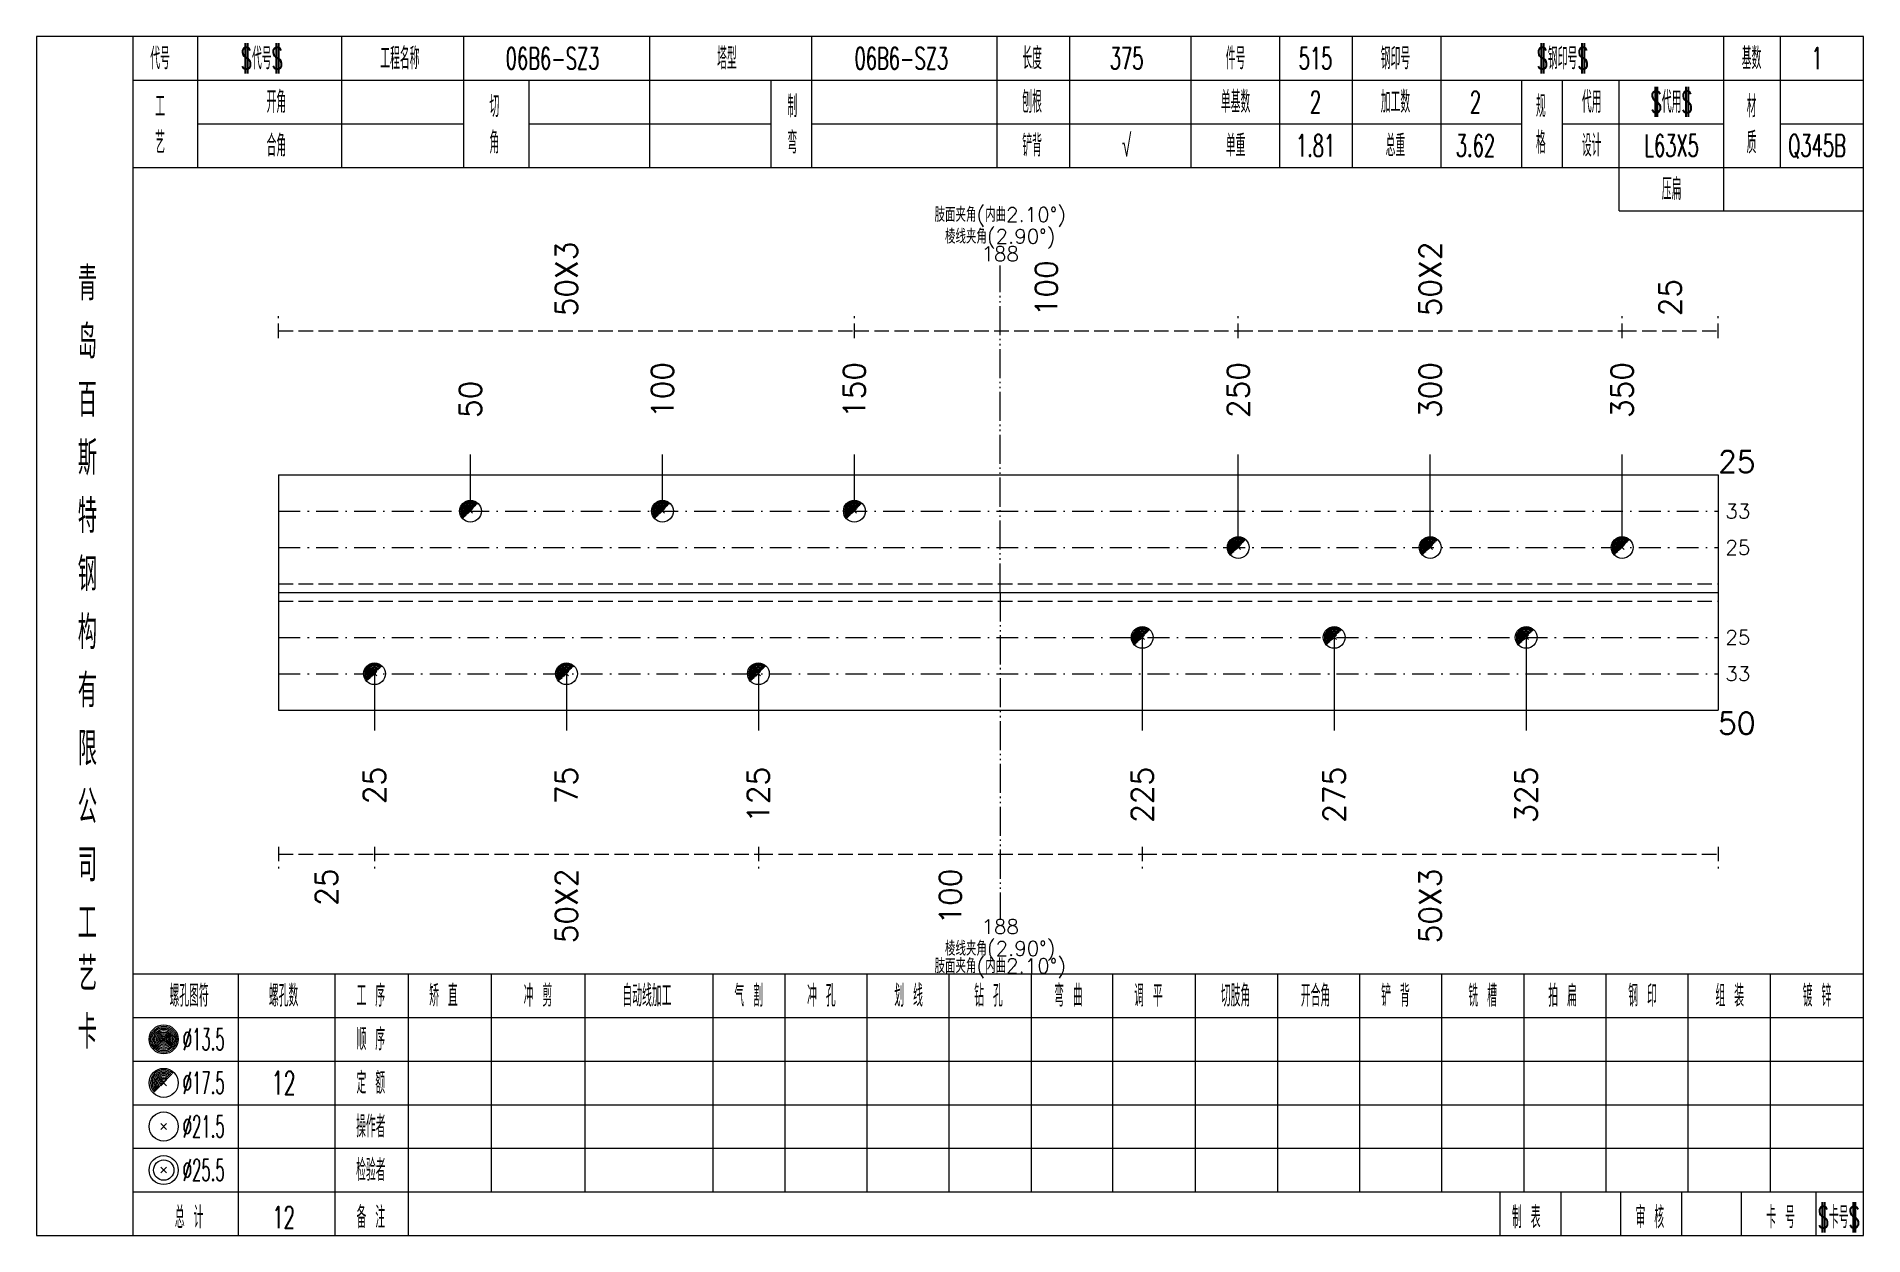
# Model space of a CAD drawing. Extents: x -533 to 8774, y 0 to 7979.
# Drawn here: x 1054.2 to 1305.6, y 4289.4 to 4454.4 of the extents above; entities that cross this region are included whole.
import ezdxf
from ezdxf.enums import TextEntityAlignment as Align

# ---------------------------------------------------------------- set-up
doc = ezdxf.new("R2010")
doc.units = 0
doc.header["$MEASUREMENT"] = 0
for name, pattern in [('一点画线', [5.2, 3, -1, 0.2, -1]), ('制弯线', [5.9, 4, -0.5, 0.2, -0.5, 0.2, -0.5]), ('虚线', [2.75, 2, -0.75])]:
    doc.linetypes.add(name, pattern=pattern)
doc.layers.get('0').update_dxf_attribs({"linetype": 'CONTINUOUS', "lineweight": 25})
for name, color, linetype, lineweight in [('1', 7, 'CONTINUOUS', 25), ('4', 7, 'CONTINUOUS', 25), ('5', 7, 'CONTINUOUS', 25)]:
    doc.layers.add(name, color=color, linetype=linetype, lineweight=lineweight)
doc.styles.get("Standard").update_dxf_attribs({"font": 'simplex.shx', "width": 0.7, "height": 3, "bigfont": 'gbhzfs.shx'})

msp = doc.modelspace()

# ---------------------------------------------------------------- texts
at = {"color": 7, "linetype": 'Continuous', "lineweight": 13}
for s, p in [('肢面夹角(内曲2.10%%d)', (1186.81, 4430.85)), ('188', (1186.81, 4332.85))]:
    msp.add_text(s, height=2, dxfattribs=at).set_placement(p, align=Align.TOP_CENTER)
for p in [(1186.81, 4426.85), (1186.81, 4328.85)]:
    msp.add_text('棱线夹角(2.90%%d)', height=2, dxfattribs=at).set_placement(p, align=Align.MIDDLE_CENTER)
at = {"color": 8, "linetype": 'Continuous', "lineweight": 9}
for s, p in [('50X3', (1127.12, 4415.85)), ('50X2', (1245.98, 4415.85)), ('100', (1193.15, 4415.85)), ('25', (1279, 4415.85))]:
    msp.add_text(s, height=3, rotation=90, dxfattribs=at).set_placement(p, align=Align.MIDDLE_LEFT)
at = {"color": 7, "linetype": 'Continuous', "lineweight": 13}
for s, p in [('188', (1186.81, 4422.85)), ('肢面夹角(内曲2.10%%d)', (1186.81, 4324.85))]:
    msp.add_text(s, height=2, dxfattribs=at).set_placement(p, align=Align.BOTTOM_CENTER)
for s, p in [('100', (1140.33, 4401.85)), ('150', (1166.74, 4401.85)), ('250', (1219.57, 4401.85)), ('300', (1245.98, 4401.85)), ('350', (1272.39, 4401.85)), ('50', (1113.91, 4401.85))]:
    msp.add_text(s, height=3, rotation=90, dxfattribs=at).set_placement(p, align=Align.MIDDLE_LEFT)
for s, height, p in [('25', 3, (1285.6, 4395.85)), ('33', 2, (1286.6, 4389.04)), ('25', 2, (1286.6, 4384.04)), ('25', 2, (1286.6, 4371.66)), ('33', 2, (1286.6, 4366.66))]:
    msp.add_text(s, height=height, dxfattribs=at).set_placement(p, align=Align.MIDDLE_LEFT)
at = {"color": 8, "linetype": 'Continuous', "lineweight": 9}
for s, p in [('25', (1094.1, 4339.85)), ('50X2', (1127.12, 4339.85)), ('100', (1179.95, 4339.85)), ('50X3', (1245.98, 4339.85))]:
    msp.add_text(s, height=3, rotation=90, dxfattribs=at).set_placement(p, align=Align.MIDDLE_RIGHT)
at = {"layer": '1', "color": 7, "linetype": 'Continuous', "lineweight": 13}
msp.add_text('50', height=3, dxfattribs=at).set_placement((1285.6, 4359.85), align=Align.MIDDLE_LEFT)
for s, p in [('25', (1100.71, 4353.85)), ('75', (1127.12, 4353.85)), ('125', (1153.53, 4353.85)), ('225', (1206.36, 4353.85)), ('275', (1232.77, 4353.85)), ('325', (1259.19, 4353.85))]:
    msp.add_text(s, height=3, rotation=90, dxfattribs=at).set_placement(p, align=Align.MIDDLE_RIGHT)
at = {"layer": '4', "color": 1, "linetype": 'Continuous', "lineweight": 13}
for s, height, width, p in [('代号', 3, 0.6, (1071.2, 4451.35)), ('$代号$', 3, 0.6, (1085.2, 4451.35)), ('工程名称', 3, 0.6, (1104.2, 4451.35)), ('06B6-SZ3', 3, 0.6, (1125.2, 4451.35)), ('塔型', 3, 0.6, (1149.2, 4451.35)), ('06B6-SZ3', 3, 0.6, (1173.2, 4451.35)), ('长度', 3, 0.6, (1191.2, 4451.35)), ('375', 3, 0.6, (1204.2, 4451.35)), ('件号', 3, 0.6, (1219.2, 4451.35)), ('515', 3, 0.6, (1230.2, 4451.35)), ('钢印号', 3, 0.6, (1241.2, 4451.35)), ('$钢印号$', 3, 0.6, (1264.2, 4451.35)), ('基数', 3, 0.6, (1290.2, 4451.35)), ('1', 3, 0.6, (1299.2, 4451.35)), ('$代用$', 3, 0.6, (1279.2, 4445.35)), ('工', 3, 0.6, (1071.2, 4444.75)), ('开角', 3, 0.6, (1087.2, 4445.35)), ('切', 3, 0.6, (1117.2, 4444.75)), ('制', 3, 0.6, (1158.2, 4444.75)), ('刨根', 3, 0.6, (1191.2, 4445.35)), ('单基数', 3, 0.6, (1219.2, 4445.35)), ('2', 3, 0.6, (1230.2, 4445.35)), ('加工数', 3, 0.6, (1241.2, 4445.35)), ('2', 3, 0.6, (1252.2, 4445.35)), ('规', 3, 0.6, (1261.2, 4444.75)), ('代用', 3, 0.6, (1268.2, 4445.35)), ('材', 3, 0.6, (1290.2, 4444.75)), ('艺', 3, 0.6, (1071.2, 4439.75)), ('合角', 3, 0.6, (1087.2, 4439.35)), ('角', 3, 0.6, (1117.2, 4439.75)), ('弯', 3, 0.6, (1158.2, 4439.75)), ('铲背', 3, 0.6, (1191.2, 4439.35)), ('√', 3, 0.6, (1204.2, 4439.35)), ('单重', 3, 0.6, (1219.2, 4439.35)), ('1.81', 3, 0.6, (1230.2, 4439.35)), ('总重', 3, 0.6, (1241.2, 4439.35)), ('3.62', 3, 0.6, (1252.2, 4439.35)), ('格', 3, 0.6, (1261.2, 4439.75)), ('设计', 3, 0.6, (1268.2, 4439.35)), ('L63X5', 3, 0.6, (1279.2, 4439.35)), ('质', 3, 0.6, (1290.2, 4439.75)), ('Q345B', 3, 0.6, (1299.2, 4439.35)), ('压扁', 3, 0.6, (1279.2, 4433.35)), ('青', 4.6, 0.8, (1061.2, 4420.35)), ('岛', 4.6, 0.8, (1061.2, 4412.35)), ('百', 4.6, 0.8, (1061.2, 4404.35)), ('斯', 4.6, 0.8, (1061.2, 4396.35)), ('特', 4.6, 0.8, (1061.2, 4388.35)), ('钢', 4.6, 0.8, (1061.2, 4380.35)), ('构', 4.6, 0.8, (1061.2, 4372.35)), ('有', 4.6, 0.8, (1061.2, 4364.35)), ('限', 4.6, 0.8, (1061.2, 4356.35)), ('公', 4.6, 0.8, (1061.2, 4348.35)), ('司', 4.6, 0.8, (1061.2, 4340.35)), ('工', 4.6, 0.8, (1061.2, 4332.35)), ('艺', 4.6, 0.8, (1061.2, 4325.35)), ('螺孔图符', 3, 0.6, (1075.2, 4322.35)), ('螺孔数', 3, 0.6, (1088.2, 4322.35)), ('工 序', 3, 0.6, (1100.2, 4322.35)), ('矫 直', 3, 0.6, (1110.2, 4322.35)), ('冲 剪', 3, 0.6, (1123.2, 4322.35)), ('自动线加工', 3, 0.6, (1138.2, 4322.35)), ('气 割', 3, 0.6, (1152.2, 4322.35)), ('冲 孔', 3, 0.6, (1162.2, 4322.35)), ('划 线', 3, 0.6, (1174.2, 4322.35)), ('钻 孔', 3, 0.6, (1185.2, 4322.35)), ('弯 曲', 3, 0.6, (1196.2, 4322.35)), ('调 平', 3, 0.6, (1207.2, 4322.35)), ('切肢角', 3, 0.6, (1219.2, 4322.35)), ('开合角', 3, 0.6, (1230.2, 4322.35)), ('铲 背', 3, 0.6, (1241.2, 4322.35)), ('铣 槽', 3, 0.6, (1253.2, 4322.35)), ('拍 扁', 3, 0.6, (1264.2, 4322.35)), ('钢 印', 3, 0.6, (1275.2, 4322.35)), ('组 装', 3, 0.6, (1287.2, 4322.35)), ('镀 锌', 3, 0.6, (1299.2, 4322.35)), ('卡', 4.6, 0.8, (1061.2, 4317.35)), ('%%C13.5', 3, 0.5, (1077.2, 4316.35)), ('顺 序', 3, 0.6, (1100.2, 4316.35)), ('%%C17.5', 3, 0.5, (1077.2, 4310.35)), ('12', 3.2, 0.6, (1088.2, 4310.35)), ('定 额', 3, 0.6, (1100.2, 4310.35)), ('%%C21.5', 3, 0.5, (1077.2, 4304.35)), ('操作者', 3, 0.6, (1100.2, 4304.35)), ('%%C25.5', 3, 0.5, (1077.2, 4298.35)), ('检验者', 3, 0.6, (1100.2, 4298.35)), ('$卡号$', 3, 0.6, (1302.2, 4291.85)), ('总 计', 3, 0.6, (1075.2, 4291.85)), ('12', 3, 0.6, (1088.2, 4291.85)), ('备 注', 3, 0.6, (1100.2, 4291.85)), ('制 表', 3, 0.6, (1259.2, 4291.85)), ('审 核', 3, 0.6, (1276.2, 4291.85)), ('卡 号', 3, 0.6, (1294.2, 4291.85))]:
    msp.add_text(s, height=height, dxfattribs=dict(at, width=width)).set_placement(p, align=Align.MIDDLE_CENTER)

# ---------------------------------------------------------------- blocks, each defined once
blk = doc.blocks.new('孔17.5')
at = {"layer": '5', "color": 7, "linetype": 'Continuous', "lineweight": 0}
for p, q in [((-0.2, -0.2), (0.2, 0.2)), ((-0.2, 0.2), (0.2, -0.2))]:
    blk.add_line(p, q, dxfattribs=at)
at = {"layer": '5', "color": 7, "linetype": 'Continuous', "lineweight": 13}
blk.add_circle((0, 0), 1, dxfattribs=at)
for radius in [0.9, 0.8, 0.7, 0.6, 0.5, 0.4, 0.3, 0.2, 0.1]:
    blk.add_arc((0, 0), radius, 45, 225, dxfattribs=at)

# ---------------------------------------------------------------- linework, layer by layer
at = {"color": 190, "linetype": '制弯线', "lineweight": 13}
for q in [(1186.81, 4422.85), (1186.81, 4332.85)]:
    msp.add_line((1186.81, 4377.85), q, dxfattribs=at)
at = {"color": 8, "linetype": '虚线', "lineweight": 9}
for p, q in [((1087.5, 4412.85), (1087.5, 4415.85)), ((1166.74, 4412.85), (1166.74, 4415.85)), ((1166.74, 4412.85), (1166.74, 4415.85)), ((1219.57, 4412.85), (1219.57, 4415.85)), ((1219.57, 4412.85), (1219.57, 4415.85)), ((1272.39, 4412.85), (1272.39, 4415.85)), ((1272.39, 4412.85), (1272.39, 4415.85)), ((1285.6, 4412.85), (1285.6, 4415.85)), ((1087.5, 4413.85), (1166.74, 4413.85)), ((1166.74, 4413.85), (1219.57, 4413.85)), ((1219.57, 4413.85), (1272.39, 4413.85)), ((1272.39, 4413.85), (1285.6, 4413.85)), ((1087.5, 4342.85), (1087.5, 4339.85)), ((1087.5, 4341.85), (1100.71, 4341.85)), ((1100.71, 4342.85), (1100.71, 4339.85)), ((1100.71, 4342.85), (1100.71, 4339.85)), ((1100.71, 4341.85), (1153.53, 4341.85)), ((1153.53, 4342.85), (1153.53, 4339.85)), ((1153.53, 4342.85), (1153.53, 4339.85)), ((1153.53, 4341.85), (1206.36, 4341.85)), ((1206.36, 4342.85), (1206.36, 4339.85)), ((1206.36, 4342.85), (1206.36, 4339.85)), ((1206.36, 4341.85), (1285.6, 4341.85)), ((1285.6, 4342.85), (1285.6, 4339.85))]:
    msp.add_line(p, q, dxfattribs=at)
at = {"color": 7, "linetype": 'Continuous', "lineweight": 13}
for p, q in [((1113.91, 4389.04), (1113.91, 4396.85)), ((1140.33, 4389.04), (1140.33, 4396.85)), ((1166.74, 4389.04), (1166.74, 4396.85)), ((1219.57, 4384.04), (1219.57, 4396.85)), ((1245.98, 4384.04), (1245.98, 4396.85)), ((1272.39, 4384.04), (1272.39, 4396.85)), ((1206.36, 4371.66), (1206.36, 4358.85)), ((1232.77, 4371.66), (1232.77, 4358.85)), ((1259.19, 4371.66), (1259.19, 4358.85)), ((1100.71, 4366.66), (1100.71, 4358.85)), ((1127.12, 4366.66), (1127.12, 4358.85)), ((1153.53, 4366.66), (1153.53, 4358.85))]:
    msp.add_line(p, q, dxfattribs=at)
at = {"color": 7, "linetype": 'Continuous', "lineweight": 18}
for p, q in [((1087.5, 4394.04), (1087.5, 4361.66)), ((1087.5, 4394.04), (1285.6, 4394.04)), ((1285.6, 4394.04), (1285.6, 4361.66)), ((1087.5, 4377.85), (1285.6, 4377.85))]:
    msp.add_line(p, q, dxfattribs=at)
at = {"color": 3, "linetype": '一点画线', "lineweight": 13}
for p, q in [((1087.5, 4389.04), (1285.6, 4389.04)), ((1087.5, 4384.04), (1285.6, 4384.04)), ((1087.5, 4371.66), (1285.6, 4371.66)), ((1087.5, 4366.66), (1285.6, 4366.66))]:
    msp.add_line(p, q, dxfattribs=at)
at = {"color": 1, "linetype": '虚线', "lineweight": 18}
for p, q in [((1087.5, 4379.04), (1285.6, 4379.04)), ((1087.5, 4376.66), (1285.6, 4376.66))]:
    msp.add_line(p, q, dxfattribs=at)
at = {"layer": '1', "color": 7, "linetype": 'Continuous', "lineweight": 18}
msp.add_line((1087.5, 4361.66), (1285.6, 4361.66), dxfattribs=at)
at = {"layer": '4', "color": 1, "linetype": 'Continuous', "lineweight": 18}
for p, q in [((1067.5, 4289.35), (1067.5, 4454.35)), ((1076.4, 4436.35), (1076.4, 4454.35)), ((1096.2, 4436.35), (1096.2, 4454.35)), ((1113, 4436.35), (1113, 4454.35)), ((1138.6, 4436.35), (1138.6, 4454.35)), ((1160.9, 4436.35), (1160.9, 4454.35)), ((1186.4, 4436.35), (1186.4, 4454.35)), ((1196.4, 4436.35), (1196.4, 4454.35)), ((1213.1, 4436.35), (1213.1, 4454.35)), ((1225.3, 4436.35), (1225.3, 4454.35)), ((1235.3, 4436.35), (1235.3, 4454.35)), ((1247.5, 4436.35), (1247.5, 4454.35)), ((1286.4, 4430.35), (1286.4, 4454.35)), ((1294.2, 4436.35), (1294.2, 4454.35)), ((1067.5, 4448.35), (1305.6, 4448.35)), ((1122, 4436.35), (1122, 4448.35)), ((1155.3, 4436.35), (1155.3, 4448.35)), ((1258.6, 4436.35), (1258.6, 4448.35)), ((1264.2, 4436.35), (1264.2, 4448.35)), ((1272, 4430.35), (1272, 4448.35)), ((1076.4, 4442.35), (1113, 4442.35)), ((1122, 4442.35), (1155.3, 4442.35)), ((1160.9, 4442.35), (1258.6, 4442.35)), ((1264.2, 4442.35), (1286.4, 4442.35)), ((1294.2, 4442.35), (1305.6, 4442.35)), ((1067.5, 4436.35), (1305.6, 4436.35)), ((1272, 4430.35), (1305.6, 4430.35)), ((1067.5, 4325.35), (1305.6, 4325.35)), ((1082, 4289.35), (1082, 4325.35)), ((1095.3, 4289.35), (1095.3, 4325.35)), ((1105.4, 4289.35), (1105.4, 4325.35)), ((1116.8, 4295.35), (1116.8, 4325.35)), ((1129.7, 4295.35), (1129.7, 4325.35)), ((1147.3, 4295.35), (1147.3, 4325.35)), ((1157.2, 4295.35), (1157.2, 4325.35)), ((1168.5, 4295.35), (1168.5, 4325.35)), ((1179.8, 4295.35), (1179.8, 4325.35)), ((1191.1, 4295.35), (1191.1, 4325.35)), ((1202.3, 4295.35), (1202.3, 4325.35)), ((1213.7, 4295.35), (1213.7, 4325.35)), ((1225, 4295.35), (1225, 4325.35)), ((1236.3, 4295.35), (1236.3, 4325.35)), ((1247.6, 4295.35), (1247.6, 4325.35)), ((1258.9, 4295.35), (1258.9, 4325.35)), ((1270.2, 4295.35), (1270.2, 4325.35)), ((1281.5, 4295.35), (1281.5, 4325.35)), ((1292.8, 4295.35), (1292.8, 4325.35)), ((1067.5, 4319.35), (1305.6, 4319.35)), ((1067.5, 4313.35), (1305.6, 4313.35)), ((1067.5, 4307.35), (1305.6, 4307.35)), ((1067.5, 4301.35), (1305.6, 4301.35)), ((1067.5, 4295.35), (1305.6, 4295.35)), ((1255.6, 4289.35), (1255.6, 4295.35)), ((1264, 4289.35), (1264, 4295.35)), ((1272.2, 4289.35), (1272.2, 4295.35)), ((1280.6, 4289.35), (1280.6, 4295.35)), ((1288.8, 4289.35), (1288.8, 4295.35)), ((1299.1, 4289.35), (1299.1, 4295.35))]:
    msp.add_line(p, q, dxfattribs=at)
at = {"layer": '4', "color": 7, "linetype": 'Continuous', "lineweight": 13}
for p, q in [((1071.5, 4316.15), (1071.9, 4316.55)), ((1071.9, 4316.15), (1071.5, 4316.55)), ((1071.3, 4303.95), (1072.1, 4304.75)), ((1072.1, 4303.95), (1071.3, 4304.75)), ((1071.3, 4297.95), (1072.1, 4298.75)), ((1072.1, 4297.95), (1071.3, 4298.75))]:
    msp.add_line(p, q, dxfattribs=at)
at = {"layer": '4', "color": 7, "linetype": 'Continuous', "lineweight": 0}
for p, q in [((1071.3, 4309.95), (1072.1, 4310.75)), ((1071.3, 4310.75), (1072.1, 4309.95))]:
    msp.add_line(p, q, dxfattribs=at)
at = {"layer": '4', "color": 1, "linetype": 'Continuous', "lineweight": 18}
msp.add_lwpolyline([(1054.2, 4454.35), (1054.2, 4289.35), (1305.6, 4289.35), (1305.6, 4454.35)], close=True, dxfattribs=at)
at = {"layer": '4', "color": 7, "linetype": 'Continuous', "lineweight": 13}
for centre, radius in [((1071.7, 4316.35), 2), ((1071.7, 4316.35), 1.8), ((1071.7, 4316.35), 1.6), ((1071.7, 4316.35), 1.4), ((1071.7, 4316.35), 1.2), ((1071.7, 4316.35), 1), ((1071.7, 4316.35), 0.8), ((1071.7, 4316.35), 0.6), ((1071.7, 4316.35), 0.4), ((1071.7, 4316.35), 0.2), ((1071.7, 4310.35), 2), ((1071.7, 4304.35), 2), ((1071.7, 4298.35), 2), ((1071.7, 4298.35), 1.4)]:
    msp.add_circle(centre, radius, dxfattribs=at)
for radius in [1.8, 1.6, 1.4, 1.2, 1, 0.8, 0.6, 0.4, 0.2]:
    msp.add_arc((1071.7, 4310.35), radius, 45, 225, dxfattribs=at)

# ---------------------------------------------------------------- block references
at = {"color": 7, "linetype": 'Continuous', "lineweight": 13, "xscale": 1.5, "yscale": 1.5, "zscale": 1.5}
for p in [(1113.91, 4389.04), (1140.33, 4389.04), (1166.74, 4389.04), (1219.57, 4384.04), (1245.98, 4384.04), (1272.39, 4384.04)]:
    msp.add_blockref('孔17.5', p, dxfattribs=at)
at = {"layer": '1', "color": 7, "linetype": 'Continuous', "lineweight": 13, "xscale": 1.5, "yscale": 1.5, "zscale": 1.5}
for p in [(1206.36, 4371.66), (1232.77, 4371.66), (1259.19, 4371.66), (1100.71, 4366.66), (1127.12, 4366.66), (1153.53, 4366.66)]:
    msp.add_blockref('孔17.5', p, dxfattribs=at)

msp.set_redraw_order([(e.dxf.handle, doc.entitydb.next_handle()) for e in msp.query("TEXT MTEXT ATTDEF DIMENSION ARC_DIMENSION")])  # texts and dimensions are drawn at this point

doc.saveas('drawing.dxf')
